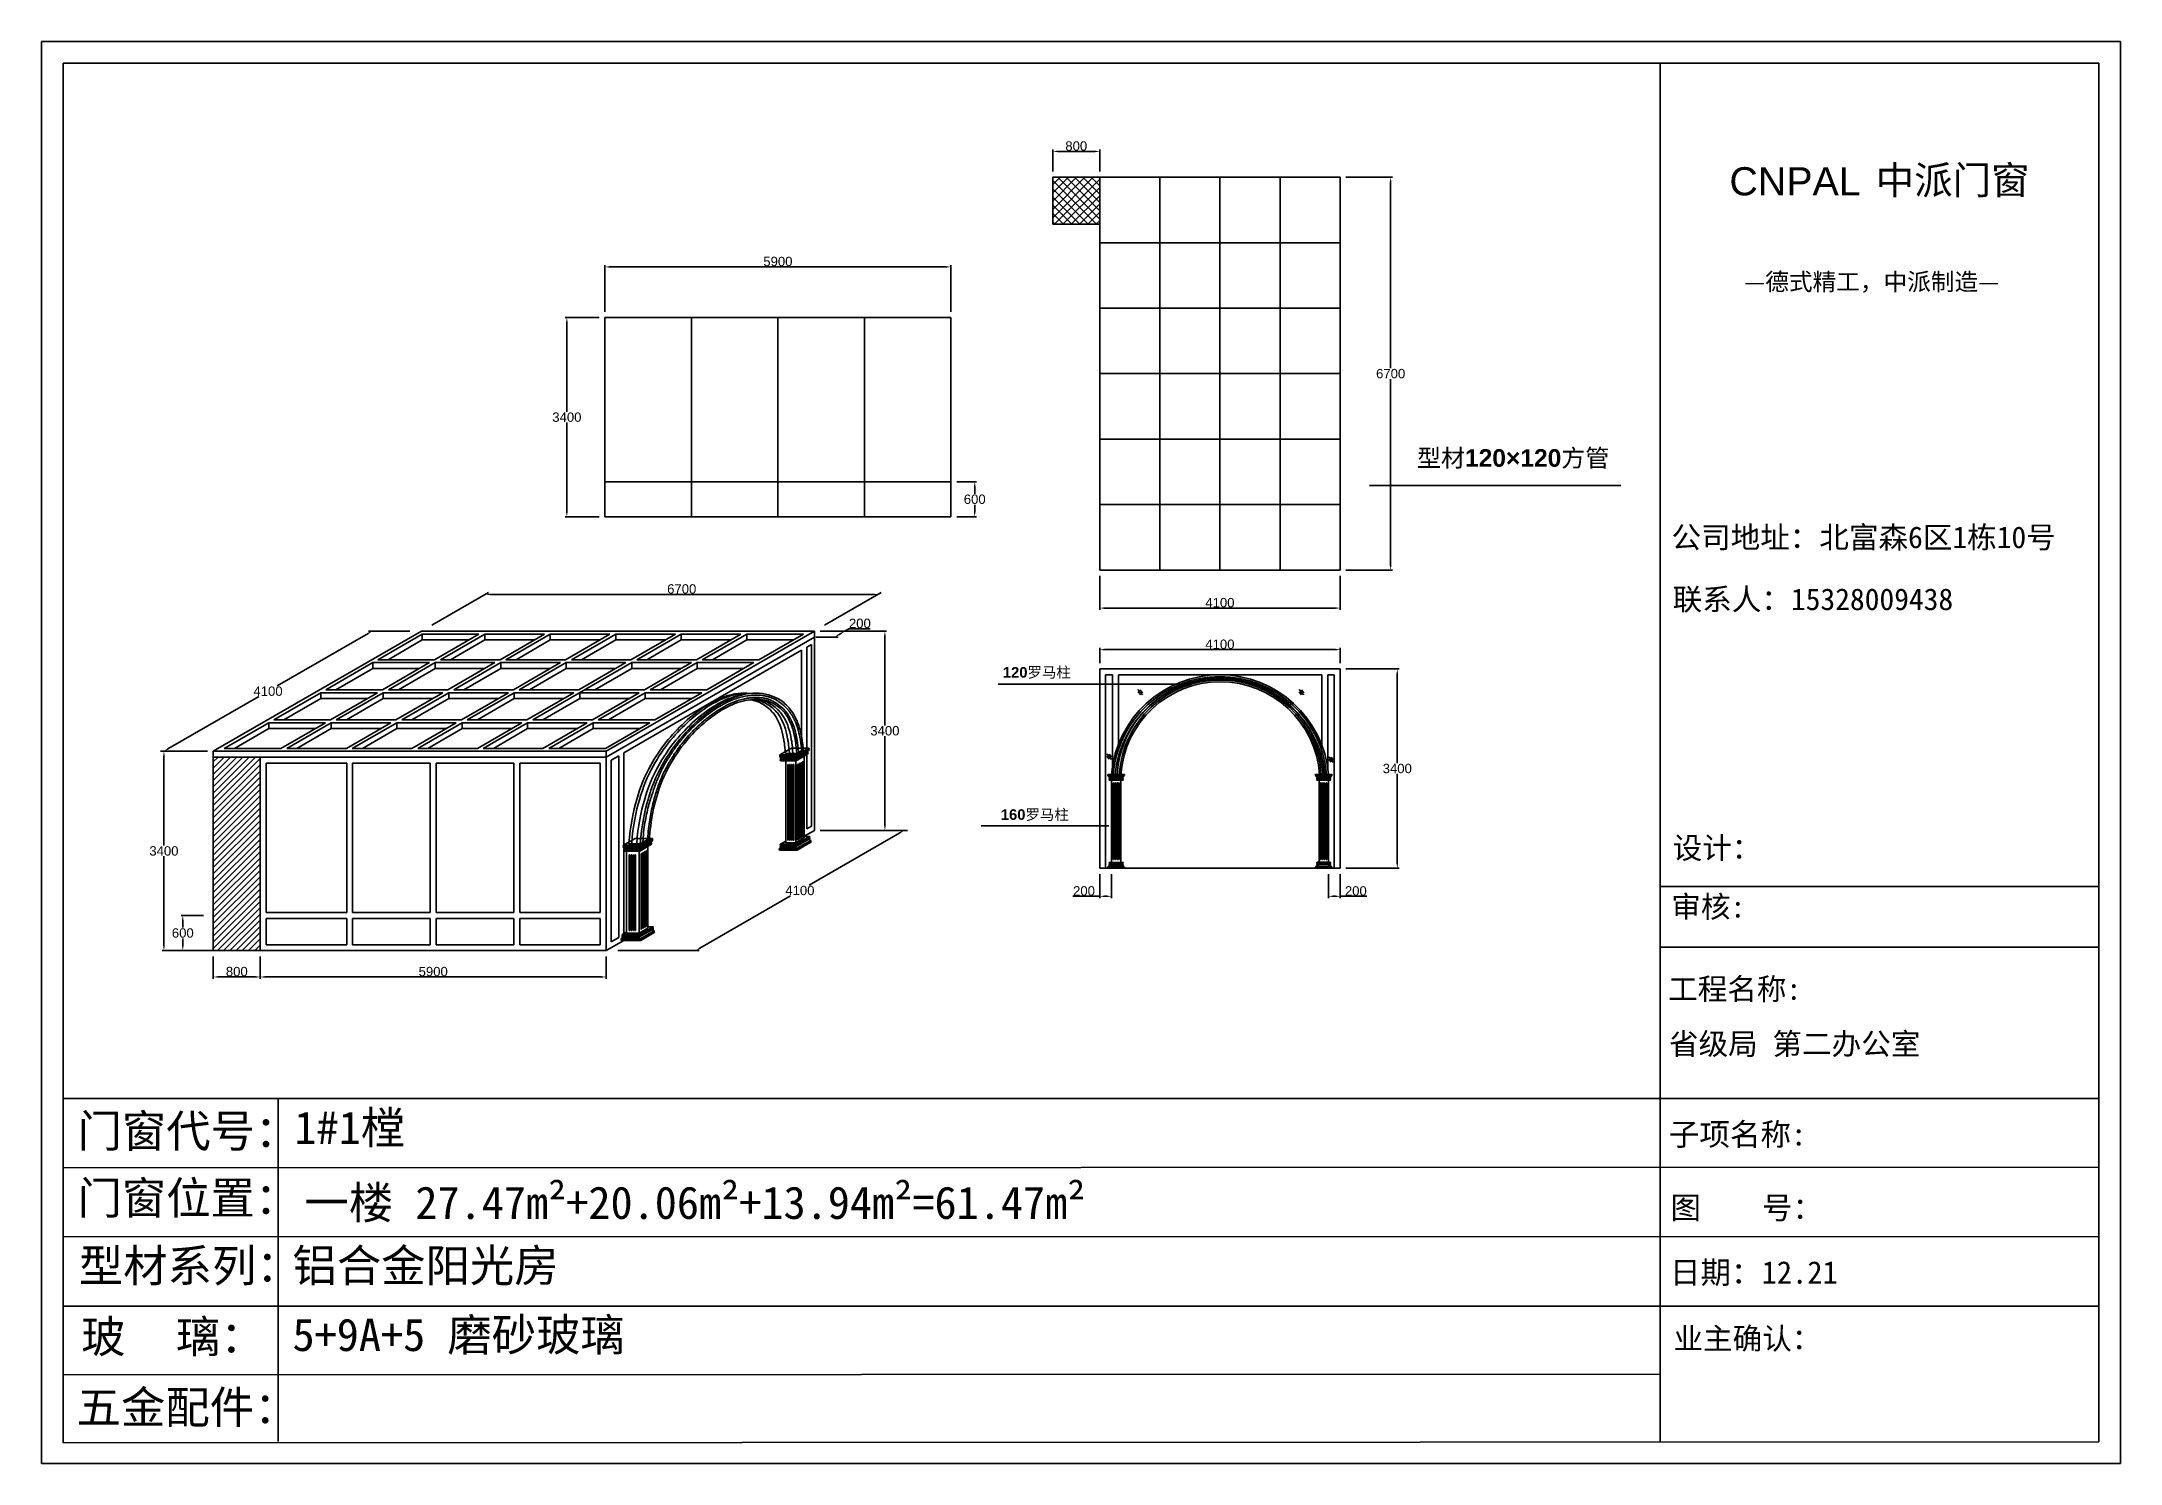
# Model space of a CAD drawing. Header units: inches. Extents: x -138455 to 599497, y -747149 to 13167.
# Drawn here: x 191448 to 226904, y -661969 to -637711 of the extents above; entities that cross this region are included whole.
import ezdxf

# ---------------------------------------------------------------- set-up
doc = ezdxf.new("R2010")
doc.units = ezdxf.units.IN
doc.header["$MEASUREMENT"] = 0
doc.header["$PDMODE"] = 35
doc.header["$PDSIZE"] = -3
doc.layers.add('0 @ 1', color=7, linetype='Continuous')
doc.styles.add('Annotative', font='arialbd.ttf')
doc.styles.add('MtXpl_', font='')
doc.styles.get("Standard").update_dxf_attribs({"font": 'arial.ttf'})
doc.styles.get('MtXpl_').set_extended_font_data('SimSun')
doc.dimstyles.get("Standard").update_dxf_attribs({"dimtxt": 80, "dimasz": 70, "dimexe": 40, "dimexo": 80, "dimgap": 0, "dimtad": 1, "dimtih": 1, "dimtoh": 1, "dimdec": 0, "dimzin": 0, "dimdsep": 46, "dimtxsty": 'Standard', "dimcen": 0.09, "dimadec": 0, "dimazin": 0, "dimtfac": 1, "dimtdec": 0, "dimtofl": 0, "dimtmove": 0, "dimatfit": 3, "dimfxl": 0, "dimtolj": 1, "dimtzin": 0, "dimarcsym": 0})

msp = doc.modelspace()

# ---------------------------------------------------------------- texts
msp.add_text('CNPAL', height=480.71).set_placement((220234.8, -640335.4))
at = {"style": 'MtXpl_'}
for s, height, p in [('中派门窗', 480.71, (222730.8, -640315.6)), ('—德式精工，中派制造—', 295.823, (220486.2, -641955.9)), ('公司地址：北富森6区1栋10号', 369.779, (219246.7, -646353.3)), ('联系人：15328009438', 369.779, (219266.8, -647410.4)), ('设计：', 369.78, (219267.4, -651652.3)), ('审核:', 369.78, (219243.8, -652655)), ('工程名称:', 369.78, (219189.8, -654058.5)), ('省级局 第二办公室', 369.78, (219204.7, -654995.1)), ('子项名称:', 382.11, (219201.5, -656544.2)), ('图    号：', 382.11, (219229, -657797.4)), ('日期：12.21', 382.11, (219219.9, -658900.3)), ('业主确认：', 369.78, (219281.6, -660022))]:
    msp.add_text(s, height=height, dxfattribs=at).set_placement(p)
at = {"layer": '0 @ 1', "style": 'Annotative'}
for s, p in [('门窗代号：', (192059.9, -656573.8)), ('门窗位置：', (192059.9, -657716.4)), ('型材系列：', (192083.2, -658870.8)), ('玻    璃：', (192122, -660081.1)), ('五金配件：', (192046.2, -661287.1))]:
    msp.add_text(s, height=554.67, dxfattribs=at).set_placement(p)
at = {"layer": '0 @ 1', "color": 0, "insert": (214906.6, -644665.2), "char_height": 300, "attachment_point": 1, "style": 'Annotative'}
msp.add_mtext_dynamic_manual_height_columns('{\\fSimSun|b1|i0|c134|p2;型材}120×120{\\fSimSun|b1|i0|c134|p2;方管}', width=3699.522, gutter_width=903.5, heights=[0], dxfattribs=at)
at = {"layer": '0 @ 1', "attachment_point": 1, "style": 'Annotative'}
for s, width, insert, char_height in [('120{\\fSimSun|b1|i0|c134|p2;罗马柱}', 1377.322, (207842, -648382), 180.693), ('160{\\fSimSun|b1|i0|c134|p2;罗马柱}', 1377.322, (207807.4, -650808.5), 180.693), ('{\\fSimSun|b1|i0|c134|p2;1#1樘}', 4396.385, (195759.5, -655962.4), 554.668), ('{\\fSimSun|b1|i0|c134|p2;一楼 27.47m²+20.06m²+13.94m²=61.47m²}', 16006.418, (195932.1, -657242.8), 554.668), ('{\\fSimSun|b1|i0|c134|p2;铝合金阳光房 }', 9006.576, (195727, -658314.1), 554.668), ('{\\fSimSun|b1|i0|c134|p2;5+9A+5 磨砂玻璃}', 9006.576, (195727.3, -659496.4), 554.668)]:
    msp.add_mtext_dynamic_manual_height_columns(s, width=width, gutter_width=903.5, heights=[0], dxfattribs=dict(at, insert=insert, char_height=char_height))

# ---------------------------------------------------------------- blocks, each defined once
blk = doc.blocks.new('*D2611')
at = {"color": 0, "lineweight": -2, "transparency": 16777216}
for p, q in [((213695, -640027), (214487, -640027)), ((214457, -640107), (214457, -643285)), ((214457, -646647), (214457, -643469)), ((213695, -646727), (214487, -646727))]:
    blk.add_line(p, q, dxfattribs=at)
at = {"color": 0, "transparency": 16777216}
for points in [[(214444, -640107), (214470, -640107), (214457, -640027)], [(214444, -646647), (214470, -646647), (214457, -646727)]]:
    blk.add_solid(points, dxfattribs=at)
at = {"layer": 'Defpoints', "color": 0, "transparency": 16777216}
for p in [(213595, -640027), (213595, -646727), (214457, -646727)]:
    blk.add_point(p, dxfattribs=at)
at = {"color": 0, "transparency": 16777216, "insert": (214457, -643377), "char_height": 160, "attachment_point": 5}
blk.add_mtext('\\A1;6700', dxfattribs=at)
blk = doc.blocks.new('*D2612')
at = {"color": 0, "lineweight": -2, "transparency": 16777216}
for p, q in [((208695, -639927), (208695, -639555)), ((208775, -639585), (209415, -639585)), ((209495, -639927), (209495, -639555))]:
    blk.add_line(p, q, dxfattribs=at)
at = {"color": 0, "transparency": 16777216}
for points in [[(208775, -639572), (208775, -639599), (208695, -639585)], [(209415, -639572), (209415, -639599), (209495, -639585)]]:
    blk.add_solid(points, dxfattribs=at)
at = {"layer": 'Defpoints', "color": 0, "transparency": 16777216}
for p in [(209495, -639585), (208695, -640027), (209495, -640027)]:
    blk.add_point(p, dxfattribs=at)
at = {"color": 0, "transparency": 16777216, "insert": (209095, -639494), "char_height": 160, "attachment_point": 5}
blk.add_mtext('\\A1;800', dxfattribs=at)
blk = doc.blocks.new('*D2613')
at = {"color": 0, "lineweight": -2, "transparency": 16777216}
for p, q in [((201056, -642320), (201056, -641526)), ((206876, -641556), (201136, -641556)), ((206956, -642320), (206956, -641526))]:
    blk.add_line(p, q, dxfattribs=at)
at = {"color": 0, "transparency": 16777216}
for points in [[(201136, -641543), (201136, -641569), (201056, -641556)], [(206876, -641543), (206876, -641569), (206956, -641556)]]:
    blk.add_solid(points, dxfattribs=at)
at = {"layer": 'Defpoints', "color": 0, "transparency": 16777216}
for p in [(201056, -641556), (201056, -642420), (206956, -642420)]:
    blk.add_point(p, dxfattribs=at)
at = {"color": 0, "transparency": 16777216, "insert": (204006, -641464), "char_height": 160, "attachment_point": 5}
blk.add_mtext('\\A1;5900', dxfattribs=at)
blk = doc.blocks.new('*D2614')
at = {"color": 0, "lineweight": -2, "transparency": 16777216}
for p, q in [((200956, -642420), (200377, -642420)), ((200407, -642500), (200407, -644028)), ((200407, -645740), (200407, -644212)), ((200956, -645820), (200377, -645820))]:
    blk.add_line(p, q, dxfattribs=at)
at = {"color": 0, "transparency": 16777216}
for points in [[(200393, -642500), (200420, -642500), (200407, -642420)], [(200393, -645740), (200420, -645740), (200407, -645820)]]:
    blk.add_solid(points, dxfattribs=at)
at = {"layer": 'Defpoints', "color": 0, "transparency": 16777216}
for p in [(201056, -642420), (200407, -645820), (201056, -645820)]:
    blk.add_point(p, dxfattribs=at)
at = {"color": 0, "transparency": 16777216, "insert": (200407, -644120), "char_height": 160, "attachment_point": 5}
blk.add_mtext('\\A1;3400', dxfattribs=at)
blk = doc.blocks.new('*D2615')
at = {"color": 0, "lineweight": -2, "transparency": 16777216}
for p, q in [((209495, -646827), (209495, -647406)), ((213595, -646827), (213595, -647406)), ((209575, -647376), (213515, -647376))]:
    blk.add_line(p, q, dxfattribs=at)
at = {"color": 0, "transparency": 16777216}
for points in [[(209575, -647363), (209575, -647390), (209495, -647376)], [(213515, -647363), (213515, -647390), (213595, -647376)]]:
    blk.add_solid(points, dxfattribs=at)
at = {"layer": 'Defpoints', "color": 0, "transparency": 16777216}
for p in [(209495, -646727), (213595, -646727), (213595, -647376)]:
    blk.add_point(p, dxfattribs=at)
at = {"color": 0, "transparency": 16777216, "insert": (211545, -647284), "char_height": 160, "attachment_point": 5}
blk.add_mtext('\\A1;4100', dxfattribs=at)
blk = doc.blocks.new('*D2616')
at = {"color": 0, "lineweight": -2, "transparency": 16777216}
for p, q in [((207056, -645220), (207393, -645220)), ((207363, -645300), (207363, -645428)), ((207363, -645740), (207363, -645612)), ((207056, -645820), (207393, -645820))]:
    blk.add_line(p, q, dxfattribs=at)
at = {"color": 0, "transparency": 16777216}
for points in [[(207349, -645300), (207376, -645300), (207363, -645220)], [(207349, -645740), (207376, -645740), (207363, -645820)]]:
    blk.add_solid(points, dxfattribs=at)
at = {"layer": 'Defpoints', "color": 0, "transparency": 16777216}
for p in [(206956, -645220), (206956, -645820), (207363, -645820)]:
    blk.add_point(p, dxfattribs=at)
at = {"color": 0, "transparency": 16777216, "insert": (207363, -645520), "char_height": 160, "attachment_point": 5}
blk.add_mtext('\\A1;600', dxfattribs=at)
blk = doc.blocks.new('*D2617')
at = {"color": 0, "lineweight": -2, "transparency": 16777216}
for p, q in [((209495, -651914), (209495, -652323)), ((209695, -651914), (209695, -652323)), ((209495, -652293), (209039, -652293)), ((209615, -652293), (209575, -652293))]:
    blk.add_line(p, q, dxfattribs=at)
at = {"color": 0, "transparency": 16777216}
for points in [[(209575, -652280), (209575, -652307), (209495, -652293)], [(209615, -652280), (209615, -652307), (209695, -652293)]]:
    blk.add_solid(points, dxfattribs=at)
at = {"layer": 'Defpoints', "color": 0, "transparency": 16777216}
for p in [(209495, -651814), (209695, -651814), (209495, -652293)]:
    blk.add_point(p, dxfattribs=at)
at = {"color": 0, "transparency": 16777216, "insert": (209227, -652202), "char_height": 160, "attachment_point": 5}
blk.add_mtext('\\A1;200', dxfattribs=at)
blk = doc.blocks.new('*D2618')
at = {"color": 0, "lineweight": -2, "transparency": 16777216}
for p, q in [((213395, -651914), (213395, -652323)), ((213595, -651914), (213595, -652323)), ((213475, -652293), (213515, -652293)), ((213595, -652293), (214051, -652293))]:
    blk.add_line(p, q, dxfattribs=at)
at = {"color": 0, "transparency": 16777216}
for points in [[(213475, -652280), (213475, -652307), (213395, -652293)], [(213515, -652280), (213515, -652307), (213595, -652293)]]:
    blk.add_solid(points, dxfattribs=at)
at = {"layer": 'Defpoints', "color": 0, "transparency": 16777216}
for p in [(213395, -651814), (213595, -651814), (213595, -652293)]:
    blk.add_point(p, dxfattribs=at)
at = {"color": 0, "transparency": 16777216, "insert": (213863, -652202), "char_height": 160, "attachment_point": 5}
blk.add_mtext('\\A1;200', dxfattribs=at)
blk = doc.blocks.new('123as')
at = {"color": 0}
for p, q in [((90189, 51387), (90252, 51462)), ((90194, 51330), (90312, 51470)), ((90251, 51335), (90314, 51410))]:
    blk.add_line(p, q, dxfattribs=at)
blk = doc.blocks.new('2223zxzxc')
for p, q in [((142551, -666435), (142337, -666435)), ((142337, -666455), (142605, -666455)), ((142337, -666465), (142337, -666455)), ((142337, -666465), (142605, -666465)), ((142358, -666495), (142583, -666495)), ((142359, -666535), (142391, -666535)), ((142360, -666510), (142582, -666510)), ((142360, -666520), (142360, -666510)), ((142360, -666520), (142582, -666520)), ((142582, -666535), (142391, -666535)), ((142551, -666535), (142391, -666535)), ((142551, -666435), (142605, -666435)), ((142581, -666520), (142581, -666510)), ((142605, -666465), (142605, -666455))]:
    blk.add_line(p, q)
for centre, radius, start, end in [((142337, -666445), 10, 90, 270), ((142358, -666527), 7.56, 83.7461, 276.2539), ((142359, -666502), 7.55, 83.7971, 276.3884), ((142582, -666502), 7.55, 263.6116, 96.2029), ((142583, -666527), 7.56, 263.7461, 96.2539), ((142605, -666445), 10, 270, 90)]:
    blk.add_arc(centre, radius, start, end)
for points in [[(142337, -666465), (142338, -666470), (142360, -666476), (142379, -666478), (142385, -666483), (142385, -666488), (142378, -666491), (142370, -666493), (142364, -666494), (142358, -666495)], [(142605, -666465), (142604, -666470), (142581, -666476), (142563, -666478), (142556, -666483), (142557, -666488), (142563, -666491), (142571, -666493), (142577, -666494), (142583, -666495)]]:
    blk.add_open_spline(points, degree=3, knots=[0, 0, 0, 0, 8.381096, 25.426608, 31.921625, 33.680801, 39.831702, 49.506776, 62.59691, 62.59691, 62.59691, 62.59691])
blk = doc.blocks.new('*D2626')
at = {"color": 0, "lineweight": -2, "transparency": 16777216}
for p, q in [((209495, -648314), (209495, -648055)), ((209575, -648085), (213515, -648085)), ((213595, -648314), (213595, -648055))]:
    blk.add_line(p, q, dxfattribs=at)
at = {"color": 0, "transparency": 16777216}
for points in [[(209575, -648072), (209575, -648099), (209495, -648085)], [(213515, -648072), (213515, -648099), (213595, -648085)]]:
    blk.add_solid(points, dxfattribs=at)
at = {"layer": 'Defpoints', "color": 0, "transparency": 16777216}
for p in [(213595, -648085), (209495, -648414), (213595, -648414)]:
    blk.add_point(p, dxfattribs=at)
at = {"color": 0, "transparency": 16777216, "insert": (211545, -647994), "char_height": 160, "attachment_point": 5}
blk.add_mtext('\\A1;4100', dxfattribs=at)
blk = doc.blocks.new('*D2627')
at = {"color": 0, "lineweight": -2, "transparency": 16777216}
for p, q in [((213695, -648414), (214600, -648414)), ((214570, -648494), (214570, -650022)), ((214570, -651734), (214570, -650206)), ((213695, -651814), (214600, -651814))]:
    blk.add_line(p, q, dxfattribs=at)
at = {"color": 0, "transparency": 16777216}
for points in [[(214557, -648494), (214583, -648494), (214570, -648414)], [(214557, -651734), (214583, -651734), (214570, -651814)]]:
    blk.add_solid(points, dxfattribs=at)
at = {"layer": 'Defpoints', "color": 0, "transparency": 16777216}
for p in [(213595, -648414), (213595, -651814), (214570, -651814)]:
    blk.add_point(p, dxfattribs=at)
at = {"color": 0, "transparency": 16777216, "insert": (214570, -650114), "char_height": 160, "attachment_point": 5}
blk.add_mtext('\\A1;3400', dxfattribs=at)
blk = doc.blocks.new('*D2628')
at = {"color": 0, "lineweight": -2, "transparency": 16777216}
for p, q in [((198101, -647670), (199068, -647112)), ((199096, -647142), (205636, -647142)), ((204801, -647670), (205768, -647112))]:
    blk.add_line(p, q, dxfattribs=at)
at = {"color": 0, "transparency": 16777216}
for points in [[(199096, -647128), (199096, -647155), (199016, -647142)], [(205636, -647128), (205636, -647155), (205716, -647142)]]:
    blk.add_solid(points, dxfattribs=at)
at = {"layer": 'Defpoints', "color": 0, "transparency": 16777216}
for p in [(205716, -647142), (197928, -647770), (204628, -647770)]:
    blk.add_point(p, dxfattribs=at)
at = {"color": 0, "transparency": 16777216, "insert": (202366, -647050), "char_height": 160, "attachment_point": 5}
blk.add_mtext('\\A1;6700', dxfattribs=at)
blk = doc.blocks.new('*D2629')
at = {"color": 0, "lineweight": -2, "transparency": 16777216}
for p, q in [((197728, -647770), (197025, -647770)), ((197016, -647810), (195468, -648703)), ((193603, -649780), (195151, -648886)), ((194177, -649820), (193474, -649820))]:
    blk.add_line(p, q, dxfattribs=at)
at = {"color": 0, "transparency": 16777216}
for points in [[(197009, -647798), (197022, -647821), (197085, -647770)], [(193597, -649768), (193610, -649791), (193534, -649820)]]:
    blk.add_solid(points, dxfattribs=at)
at = {"layer": 'Defpoints', "color": 0, "transparency": 16777216}
for p in [(197085, -647770), (197928, -647770), (194377, -649820)]:
    blk.add_point(p, dxfattribs=at)
at = {"color": 0, "transparency": 16777216, "insert": (195310, -648795), "char_height": 160, "attachment_point": 5}
blk.add_mtext('\\A1;4100', dxfattribs=at)
blk = doc.blocks.new('*D2630')
at = {"color": 0, "lineweight": -2, "transparency": 16777216}
for p, q in [((194277, -649820), (193504, -649820)), ((193534, -649900), (193534, -651428)), ((193534, -653140), (193534, -651611)), ((195077, -653220), (193504, -653220))]:
    blk.add_line(p, q, dxfattribs=at)
at = {"color": 0, "transparency": 16777216}
for points in [[(193521, -649900), (193548, -649900), (193534, -649820)], [(193521, -653140), (193548, -653140), (193534, -653220)]]:
    blk.add_solid(points, dxfattribs=at)
at = {"layer": 'Defpoints', "color": 0, "transparency": 16777216}
for p in [(193534, -649820), (194377, -649820), (195177, -653220)]:
    blk.add_point(p, dxfattribs=at)
at = {"color": 0, "transparency": 16777216, "insert": (193534, -651520), "char_height": 160, "attachment_point": 5}
blk.add_mtext('\\A1;3400', dxfattribs=at)
blk = doc.blocks.new('*D2631')
at = {"color": 0, "lineweight": -2, "transparency": 16777216}
for p, q in [((194377, -653320), (194377, -653699)), ((195177, -653320), (195177, -653699)), ((194457, -653669), (195097, -653669))]:
    blk.add_line(p, q, dxfattribs=at)
at = {"color": 0, "transparency": 16777216}
for points in [[(194457, -653656), (194457, -653683), (194377, -653669)], [(195097, -653656), (195097, -653683), (195177, -653669)]]:
    blk.add_solid(points, dxfattribs=at)
at = {"layer": 'Defpoints', "color": 0, "transparency": 16777216}
for p in [(194377, -653220), (195177, -653220), (195177, -653669)]:
    blk.add_point(p, dxfattribs=at)
at = {"color": 0, "transparency": 16777216, "insert": (194777, -653578), "char_height": 160, "attachment_point": 5}
blk.add_mtext('\\A1;800', dxfattribs=at)
blk = doc.blocks.new('*D2632')
at = {"color": 0, "lineweight": -2, "transparency": 16777216}
for p, q in [((195177, -653320), (195177, -653699)), ((201077, -653320), (201077, -653699)), ((195257, -653669), (200997, -653669))]:
    blk.add_line(p, q, dxfattribs=at)
at = {"color": 0, "transparency": 16777216}
for points in [[(195257, -653656), (195257, -653683), (195177, -653669)], [(200997, -653656), (200997, -653683), (201077, -653669)]]:
    blk.add_solid(points, dxfattribs=at)
at = {"layer": 'Defpoints', "color": 0, "transparency": 16777216}
for p in [(195177, -653220), (201077, -653220), (201077, -653669)]:
    blk.add_point(p, dxfattribs=at)
at = {"color": 0, "transparency": 16777216, "insert": (198127, -653578), "char_height": 160, "attachment_point": 5}
blk.add_mtext('\\A1;5900', dxfattribs=at)
blk = doc.blocks.new('*D2633')
at = {"color": 0, "lineweight": -2, "transparency": 16777216}
for p, q in [((194210, -652620), (193826, -652620)), ((193856, -652700), (193856, -652828)), ((193856, -653140), (193856, -653011)), ((195177, -653220), (193826, -653220))]:
    blk.add_line(p, q, dxfattribs=at)
at = {"color": 0, "transparency": 16777216}
for points in [[(193843, -652700), (193869, -652700), (193856, -652620)], [(193843, -653140), (193869, -653140), (193856, -653220)]]:
    blk.add_solid(points, dxfattribs=at)
at = {"layer": 'Defpoints', "color": 0, "transparency": 16777216}
for p in [(194310, -652620), (193856, -653220), (195277, -653220)]:
    blk.add_point(p, dxfattribs=at)
at = {"color": 0, "transparency": 16777216, "insert": (193856, -652920), "char_height": 160, "attachment_point": 5}
blk.add_mtext('\\A1;600', dxfattribs=at)
blk = doc.blocks.new('*D2678')
at = {"color": 0, "lineweight": -2, "transparency": 16777216}
for p, q in [((204826, -647770), (205207, -647770)), ((205147, -647770), (205216, -647729)), ((205216, -647729), (205582, -647729)), ((204653, -647870), (205034, -647870)), ((205043, -647830), (205078, -647810))]:
    blk.add_line(p, q, dxfattribs=at)
at = {"color": 0, "transparency": 16777216}
for points in [[(205071, -647798), (205085, -647821), (205147, -647770)], [(205037, -647819), (205050, -647842), (204974, -647870)]]:
    blk.add_solid(points, dxfattribs=at)
at = {"layer": 'Defpoints', "color": 0, "transparency": 16777216}
for p in [(204628, -647770), (205147, -647770), (204455, -647870)]:
    blk.add_point(p, dxfattribs=at)
at = {"color": 0, "transparency": 16777216, "insert": (205404, -647638), "char_height": 160, "attachment_point": 5}
blk.add_mtext('\\A1;200', dxfattribs=at)
blk = doc.blocks.new('2213zxc')
at = {"color": 0}
for p, q in [((133367, -666597), (133566, -666482)), ((133566, -666482), (133860, -666482)), ((133644, -666666), (133843, -666551)), ((133644, -666676), (133843, -666561)), ((133661, -666597), (133860, -666482)), ((133661, -666612), (133860, -666497)), ((133661, -666622), (133860, -666507)), ((133661, -666636), (133860, -666521)), ((133843, -666551), (133843, -666561)), ((133860, -666497), (133860, -666507)), ((133367, -666597), (133661, -666597)), ((133367, -666612), (133661, -666612)), ((133367, -666612), (133367, -666622)), ((133367, -666622), (133661, -666622)), ((133367, -666636), (133661, -666636)), ((133375, -666666), (133644, -666666)), ((133375, -666666), (133375, -666676)), ((133375, -666676), (133644, -666676)), ((133375, -666696), (133644, -666696)), ((133644, -666696), (133843, -666581)), ((133644, -666666), (133644, -666676)), ((133661, -666612), (133661, -666622))]:
    blk.add_line(p, q, dxfattribs=at)
for centre, radius, start, end in [((133830, -666571), 16.5, 322.7978, 37.2022), ((133854, -666490), 9.47, 307.6341, 52.3659), ((133855, -666514), 8.47, 304.2492, 55.7508), ((133373, -666605), 9.48, 127.7346, 232.2654), ((133372, -666629), 8.48, 124.354, 235.646), ((133385, -666686), 14.5, 136.3132, 223.6868), ((133631, -666686), 16.5, 322.7978, 37.2022), ((133655, -666605), 9.47, 307.6341, 52.3659), ((133656, -666629), 8.47, 304.2492, 55.7508)]:
    blk.add_arc(centre, radius, start, end, dxfattribs=at)
for points, knots in [([(133860, -666521), (133856, -666529), (133849, -666534), (133844, -666537), (133840, -666539), (133836, -666541), (133835, -666544), (133836, -666546), (133838, -666548), (133841, -666550), (133843, -666551), (133843, -666551)], [0, 0, 0, 0, 6.223049, 11.763696, 16.410654, 20.147795, 22.909711, 25.568163, 29.783676, 34.967271, 37.369862, 37.369862, 37.369862, 37.369862]), ([(133367, -666636), (133369, -666642), (133384, -666658), (133377, -666663), (133375, -666666)], [0, 0, 0, 0, 18.34355, 31.023712, 31.023712, 31.023712, 31.023712]), ([(133661, -666636), (133661, -666639), (133640, -666643), (133636, -666646), (133632, -666649), (133631, -666653), (133631, -666656), (133633, -666659), (133636, -666661), (133639, -666663), (133642, -666665), (133644, -666666)], [0, 0, 0, 0, 6.223049, 11.763696, 16.410654, 20.147795, 22.909711, 25.568163, 29.783676, 34.967271, 37.369862, 37.369862, 37.369862, 37.369862])]:
    blk.add_open_spline(points, degree=3, knots=knots, dxfattribs=at)
blk = doc.blocks.new('llllasd2')
at = {"color": 0}
for p, q in [((133642, -668121), (133873, -667988)), ((133873, -667988), (133780, -667988)), ((133358, -668190), (133662, -668190)), ((133358, -668190), (133358, -668200)), ((133358, -668200), (133662, -668200)), ((133358, -668220), (133662, -668220)), ((133375, -668121), (133468, -668067)), ((133375, -668121), (133642, -668121)), ((133375, -668136), (133642, -668136)), ((133375, -668136), (133375, -668146)), ((133375, -668146), (133642, -668146)), ((133375, -668160), (133642, -668160)), ((133468, -668096), (133635, -668096)), ((133635, -668096), (133780, -668013)), ((133642, -668136), (133873, -668003)), ((133642, -668146), (133873, -668013)), ((133642, -668160), (133873, -668027)), ((133642, -668136), (133642, -668146)), ((133662, -668190), (133893, -668057)), ((133662, -668200), (133893, -668067)), ((133662, -668220), (133893, -668087)), ((133662, -668190), (133662, -668200)), ((133873, -668003), (133873, -668013)), ((133893, -668057), (133893, -668067))]:
    blk.add_line(p, q, dxfattribs=at)
for centre, radius, start, end in [((133867, -667995), 9.47, 307.6341, 52.3659), ((133369, -668210), 14.5, 136.3132, 223.6868), ((133381, -668129), 9.48, 127.7346, 232.2654), ((133380, -668153), 8.48, 124.354, 235.646), ((133636, -668129), 9.47, 307.6341, 52.3659), ((133637, -668153), 8.47, 304.2492, 55.7508), ((133649, -668210), 16.5, 322.7978, 37.2022), ((133868, -668020), 8.47, 304.2492, 55.7508), ((133880, -668077), 16.5, 322.7978, 37.2022)]:
    blk.add_arc(centre, radius, start, end, dxfattribs=at)
for points, knots in [([(133375, -668160), (133377, -668166), (133384, -668182), (133361, -668187), (133358, -668190)], [0, 0, 0, 0, 18.34355, 31.023712, 31.023712, 31.023712, 31.023712]), ([(133642, -668160), (133642, -668163), (133640, -668167), (133636, -668170), (133633, -668173), (133632, -668177), (133631, -668180), (133633, -668183), (133637, -668185), (133640, -668186), (133645, -668187), (133662, -668190)], [0, 0, 0, 0, 6.223049, 11.763696, 16.410654, 20.147795, 22.909711, 25.568163, 29.783676, 34.967271, 37.369862, 37.369862, 37.369862, 37.369862]), ([(133873, -668027), (133873, -668030), (133871, -668033), (133867, -668036), (133864, -668040), (133863, -668043), (133863, -668047), (133864, -668049), (133868, -668051), (133871, -668052), (133876, -668054), (133893, -668057)], [0, 0, 0, 0, 6.223049, 11.763696, 16.410654, 20.147795, 22.909711, 25.568163, 29.783676, 34.967271, 37.369862, 37.369862, 37.369862, 37.369862])]:
    blk.add_open_spline(points, degree=3, knots=knots, dxfattribs=at)
blk = doc.blocks.new('*D2681')
at = {"color": 0, "lineweight": -2, "transparency": 16777216}
for p, q in [((206087, -651210), (204540, -652103)), ((204828, -651170), (206216, -651170)), ((202675, -653180), (204222, -652286)), ((201277, -653220), (202665, -653220))]:
    blk.add_line(p, q, dxfattribs=at)
at = {"color": 0, "transparency": 16777216}
for points in [[(206080, -651198), (206094, -651221), (206156, -651170)], [(202668, -653168), (202681, -653191), (202605, -653220)]]:
    blk.add_solid(points, dxfattribs=at)
at = {"layer": 'Defpoints', "color": 0, "transparency": 16777216}
for p in [(204628, -651170), (206156, -651170), (201077, -653220)]:
    blk.add_point(p, dxfattribs=at)
at = {"color": 0, "transparency": 16777216, "insert": (204381, -652195), "char_height": 160, "attachment_point": 5}
blk.add_mtext('\\A1;4100', dxfattribs=at)
blk = doc.blocks.new('*D2682')
at = {"color": 0, "lineweight": -2, "transparency": 16777216}
for p, q in [((204728, -647770), (205861, -647770)), ((205831, -647850), (205831, -649378)), ((205831, -651090), (205831, -649561)), ((204728, -651170), (205861, -651170))]:
    blk.add_line(p, q, dxfattribs=at)
at = {"color": 0, "transparency": 16777216}
for points in [[(205818, -647850), (205845, -647850), (205831, -647770)], [(205818, -651090), (205845, -651090), (205831, -651170)]]:
    blk.add_solid(points, dxfattribs=at)
at = {"layer": 'Defpoints', "color": 0, "transparency": 16777216}
for p in [(204628, -647770), (204628, -651170), (205831, -651170)]:
    blk.add_point(p, dxfattribs=at)
at = {"color": 0, "transparency": 16777216, "insert": (205831, -649470), "char_height": 160, "attachment_point": 5}
blk.add_mtext('\\A1;3400', dxfattribs=at)

# ---------------------------------------------------------------- dimensions: what is measured, and where the dimension line sits
for base, p1, p2, picture, middle in [((209495, -639585.3), (208695, -640026.9), (209495, -640026.9), '*D2612', (209095, -639493.6)), ((213595, -647376.2), (209495, -646726.9), (213595, -646726.9), '*D2615', (211545, -647284.5)), ((213595, -648085.3), (209495, -648413.9), (213595, -648413.9), '*D2626', (211545, -647993.6)), ((209495, -652293.5), (209695, -651813.9), (209495, -651813.9), '*D2617', (209227.2, -652201.8)), ((213595, -652293.5), (213395, -651813.9), (213595, -651813.9), '*D2618', (213862.9, -652201.8)), ((195176.9, -653669.5), (194376.9, -653219.7), (195176.9, -653219.7), '*D2631', (194776.9, -653577.8)), ((201076.9, -653669.5), (195176.9, -653219.7), (201076.9, -653219.7), '*D2632', (198126.9, -653577.8))]:
    dim = msp.add_linear_dim(base=base, p1=p1, p2=p2, dimstyle='Standard', override={"dimtxt": 160, "dimasz": 80, "dimexe": 30, "dimexo": 100, "dimgap": 10, "dimfxl": 100})
    dim.commit()
    dim.dimension.update_dxf_attribs({"geometry": picture, "text_midpoint": middle})
for base, p1, p2, angle, picture, middle in [((214457, -646726.9), (213595, -640026.9), (213595, -646726.9), 90, '*D2611', (214457, -643376.9)), ((201056, -641556.1), (206956, -642420.2), (201056, -642420.2), 180, '*D2613', (204006, -641464.4)), ((200406.7, -645820.2), (201056, -642420.2), (201056, -645820.2), 270, '*D2614', (200406.7, -644120.2)), ((207362.5, -645820.2), (206956, -645220.2), (206956, -645820.2), 90, '*D2616', (207362.5, -645520.2)), ((214570.1, -651813.9), (213595, -648413.9), (213595, -651813.9), 90, '*D2627', (214570.1, -650113.9)), ((193534.2, -649819.7), (195176.9, -653219.7), (194376.9, -649819.7), 90, '*D2630', (193534.2, -651519.7)), ((193855.9, -653219.7), (194309.9, -652619.7), (195276.9, -653219.7), 90, '*D2633', (193855.9, -652919.7))]:
    dim = msp.add_linear_dim(base=base, p1=p1, p2=p2, angle=angle, dimstyle='Standard', override={"dimtxt": 160, "dimasz": 80, "dimexe": 30, "dimexo": 100, "dimgap": 10, "dimfxl": 100})
    dim.commit()
    dim.dimension.update_dxf_attribs({"geometry": picture, "text_midpoint": middle})
for p1, p2, distance, picture, middle in [((197927.6, -647769.7), (204627.6, -647769.7), 628.2, '*D2628', (202365.7, -647049.8)), ((194376.9, -649819.7), (197927.6, -647769.7), 421.4, '*D2629', (195309.5, -648794.7)), ((201076.9, -653219.7), (204627.6, -651169.7), -764.3, '*D2681', (204380.8, -652194.7))]:
    dim = msp.add_aligned_dim(p1=p1, p2=p2, distance=distance, dimstyle='Standard', override={"dimtxt": 160, "dimasz": 80, "dimexe": 30, "dimexo": 100, "dimgap": 10, "dimfxl": 100})
    dim.commit()
    dim.dimension.update_dxf_attribs({"geometry": picture, "text_midpoint": middle})
for base, p1, p2, angle, picture, middle in [((205147.1, -647769.7), (204454.8, -647870.4), (204627.6, -647769.7), 30.2293, '*D2678', (205404, -647729.4)), ((205831.4, -651169.7), (204627.6, -647769.7), (204627.6, -651169.7), 270, '*D2682', (205831.4, -649469.7))]:
    dim = msp.add_linear_dim(base=base, p1=p1, p2=p2, angle=angle, dimstyle='Standard', override={"dimtxt": 160, "dimasz": 80, "dimexe": 30, "dimexo": 100, "dimgap": 10, "dimfxl": 100})
    dim.commit()
    dim.dimension.update_dxf_attribs({"geometry": picture, "text_midpoint": middle, "dimtype": 161})

# ---------------------------------------------------------------- hatches: boundary and pattern name
h = msp.add_hatch()
h.set_pattern_fill('ANSI37', color=256, scale=800)
h.set_pattern_definition([(45, (70844.23, 16220.76), (-70.710678, 70.710678), []), (135, (70844.23, 16220.76), (-70.710678, -70.710678), [])])
h.paths.add_polyline_path([(208695, -640826.9), (209495, -640826.9), (209495, -640026.9), (208695, -640026.9)])
h = msp.add_hatch()
h.set_pattern_fill('ANSI31', color=256, scale=600)
h.set_pattern_definition([(45, (45833.55, 12754.44), (-53.033009, 53.033009), [])])
h.paths.add_polyline_path([(195176.9, -649919.7), (194376.9, -649919.7), (194376.9, -653219.7), (195176.9, -653219.7)])

# ---------------------------------------------------------------- linework, layer by layer
for p, q in [((226903.7, -637711.3), (191447.6, -637711.3)), ((191447.6, -661968.7), (191447.6, -637711.3)), ((226903.7, -637711.3), (226903.7, -661968.7)), ((191817.4, -638079.8), (226535.2, -638079.8)), ((191817.4, -661619.8), (191817.4, -638079.8)), ((219054.3, -638079.8), (219054.3, -661600.4)), ((226535.2, -638079.8), (226535.2, -661599.2)), ((213595, -640026.9), (209495, -640026.9)), ((209495, -640026.9), (209495, -646726.9)), ((210520, -640026.9), (210520, -646726.9)), ((211545, -640026.9), (211545, -646726.9)), ((212570, -640026.9), (212570, -646726.9)), ((213595, -646726.9), (213595, -640026.9)), ((213595, -641143.6), (209495, -641143.6)), ((206956, -642420.2), (201056, -642420.2)), ((201056, -642420.2), (201056, -645820.2)), ((202531, -642420.2), (202531, -645820.2)), ((204006, -642420.2), (204006, -645820.2)), ((205481, -642420.2), (205481, -645820.2)), ((206956, -645820.2), (206956, -642420.2)), ((213595, -642260.2), (209495, -642260.2)), ((213595, -643376.9), (209495, -643376.9)), ((213595, -644493.6), (209495, -644493.6)), ((201056, -645220.2), (206956, -645220.2)), ((213595, -645610.2), (209495, -645610.2)), ((201056, -645820.2), (206956, -645820.2)), ((209495, -646726.9), (213595, -646726.9)), ((194376.9, -649819.7), (197927.6, -647769.7)), ((197927.6, -647769.7), (204627.6, -647769.7)), ((201076.9, -649819.7), (204627.6, -647769.7)), ((204627.6, -647769.7), (204627.6, -647869.7)), ((204627.6, -647769.7), (204627.6, -651169.7)), ((197183.2, -648257.2), (197940.6, -647819.9)), ((197356.4, -648257.2), (197940.6, -647919.9)), ((197940.6, -647819.9), (198907.3, -647819.9)), ((197940.6, -647819.9), (197940.6, -647919.9)), ((197940.6, -647919.9), (198734.1, -647919.9)), ((198149.9, -648257.2), (198907.3, -647819.9)), ((198249.9, -648257.2), (199007.3, -647819.9)), ((198423.1, -648257.2), (199007.3, -647919.9)), ((199007.3, -647819.9), (199007.3, -647919.9)), ((199007.3, -647819.9), (200024, -647819.9)), ((199007.3, -647919.9), (199850.8, -647919.9)), ((199266.6, -648257.2), (200024, -647819.9)), ((199366.6, -648257.2), (200124, -647819.9)), ((199539.8, -648257.2), (200124, -647919.9)), ((200124, -647819.9), (200124, -647919.9)), ((200124, -647819.9), (201140.6, -647819.9)), ((200124, -647919.9), (200967.4, -647919.9)), ((200383.2, -648257.2), (201140.6, -647819.9)), ((200483.2, -648257.2), (201240.6, -647819.9)), ((200656.4, -648257.2), (201240.6, -647919.9)), ((201076.9, -649919.7), (204627.6, -647869.7)), ((201240.6, -647819.9), (201240.6, -647919.9)), ((201240.6, -647819.9), (202257.3, -647819.9)), ((201240.6, -647919.9), (202084.1, -647919.9)), ((201380, -649844.7), (204411.3, -648094.6)), ((201499.9, -648257.2), (202257.3, -647819.9)), ((201599.9, -648257.2), (202357.3, -647819.9)), ((201773.1, -648257.2), (202357.3, -647919.9)), ((202357.3, -647819.9), (202357.3, -647919.9)), ((202357.3, -647819.9), (203374, -647819.9)), ((202357.3, -647919.9), (203200.8, -647919.9)), ((202616.6, -648257.2), (203374, -647819.9)), ((202716.6, -648257.2), (203474, -647819.9)), ((202889.8, -648257.2), (203474, -647919.9)), ((203474, -647819.9), (203474, -647919.9)), ((203474, -647819.9), (204440.6, -647819.9)), ((203474, -647919.9), (204267.4, -647919.9)), ((203683.2, -648257.2), (204440.6, -647819.9)), ((204411.3, -648094.6), (204411.3, -649569.8)), ((204497.8, -648044.6), (204576.6, -647999.1)), ((204497.8, -648044.6), (204497.8, -649765.7)), ((204540.6, -647819.9), (204541.1, -647819.9)), ((204541, -647819.7), (204541, -647819.9)), ((204576.6, -647999.1), (204576.6, -651099.1)), ((196295.5, -648769.7), (197096.6, -648307.2)), ((196468.8, -648769.7), (197096.6, -648407.2)), ((198063.3, -648307.2), (197096.6, -648307.2)), ((197096.6, -648307.2), (197096.6, -648407.2)), ((197890.1, -648407.2), (197096.6, -648407.2)), ((198149.9, -648257.2), (197183.2, -648257.2)), ((197262.2, -648769.7), (198063.3, -648307.2)), ((197362.2, -648769.7), (198163.3, -648307.2)), ((197535.4, -648769.7), (198163.3, -648407.2)), ((199180, -648307.2), (198163.3, -648307.2)), ((198163.3, -648307.2), (198163.3, -648407.2)), ((199006.8, -648407.2), (198163.3, -648407.2)), ((199266.6, -648257.2), (198249.9, -648257.2)), ((198378.9, -648769.7), (199180, -648307.2)), ((198478.9, -648769.7), (199280, -648307.2)), ((198652.1, -648769.7), (199280, -648407.2)), ((200296.6, -648307.2), (199280, -648307.2)), ((199280, -648407.2), (199280, -648307.2)), ((200123.4, -648407.2), (199280, -648407.2)), ((200383.2, -648257.2), (199366.6, -648257.2)), ((199495.5, -648769.7), (200296.6, -648307.2)), ((199595.5, -648769.7), (200396.6, -648307.2)), ((199768.8, -648769.7), (200396.6, -648407.2)), ((199824.5, -649282.2), (201513.3, -648307.2)), ((201413.3, -648307.2), (200396.6, -648307.2)), ((200396.6, -648307.2), (200396.6, -648407.2)), ((201240.1, -648407.2), (200396.6, -648407.2)), ((201499.9, -648257.2), (200483.2, -648257.2)), ((200612.2, -648769.7), (201413.3, -648307.2)), ((200885.4, -648769.7), (201513.3, -648407.2)), ((202530, -648307.2), (201513.3, -648307.2)), ((201513.3, -648307.2), (201513.3, -648407.2)), ((202356.8, -648407.2), (201513.3, -648407.2)), ((202616.6, -648257.2), (201599.9, -648257.2)), ((201728.9, -648769.7), (202530, -648307.2)), ((201828.9, -648769.7), (202630, -648307.2)), ((202002.1, -648769.7), (202630, -648407.2)), ((203596.6, -648307.2), (202630, -648307.2)), ((202630, -648307.2), (202630, -648407.2)), ((203423.4, -648407.2), (202630, -648407.2)), ((203683.2, -648257.2), (202716.6, -648257.2)), ((202795.5, -648769.7), (203596.6, -648307.2)), ((213595, -648413.9), (209495, -648413.9)), ((209495, -648413.9), (209495, -651813.9)), ((213595, -651813.9), (213595, -648413.9)), ((195407.9, -649282.2), (196208.9, -648819.7)), ((197175.6, -648819.7), (196208.9, -648819.7)), ((196208.9, -648819.7), (196208.9, -648919.7)), ((197262.2, -648769.7), (196295.5, -648769.7)), ((196374.5, -649282.2), (197175.6, -648819.7)), ((196474.5, -649282.2), (197275.6, -648819.7)), ((198292.3, -648819.7), (197275.6, -648819.7)), ((197275.6, -648819.7), (197275.6, -648919.7)), ((198378.9, -648769.7), (197362.2, -648769.7)), ((197491.2, -649282.2), (198292.3, -648819.7)), ((197591.2, -649282.2), (198392.3, -648819.7)), ((199408.9, -648819.7), (198392.3, -648819.7)), ((198392.3, -648919.7), (198392.3, -648819.7)), ((199495.5, -648769.7), (198478.9, -648769.7)), ((198607.9, -649282.2), (199408.9, -648819.7)), ((198707.9, -649282.2), (199508.9, -648819.7)), ((200525.6, -648819.7), (199508.9, -648819.7)), ((199508.9, -648819.7), (199508.9, -648919.7)), ((200612.2, -648769.7), (199595.5, -648769.7)), ((199724.5, -649282.2), (200525.6, -648819.7)), ((201642.3, -648819.7), (200625.6, -648819.7)), ((200625.6, -648819.7), (200625.6, -648919.7)), ((201728.9, -648769.7), (200712.2, -648769.7)), ((200841.2, -649282.2), (201642.3, -648819.7)), ((200941.2, -649282.2), (201742.3, -648819.7)), ((202708.9, -648819.7), (201742.3, -648819.7)), ((201742.3, -648819.7), (201742.3, -648919.7)), ((202795.5, -648769.7), (201828.9, -648769.7)), ((201907.9, -649282.2), (202708.9, -648819.7)), ((209595, -648513.9), (209595, -651813.9)), ((209712.7, -648513.9), (209595, -648513.9)), ((209712.7, -648513.9), (209712.7, -650076.4)), ((209812.7, -648513.9), (209812.7, -649704.6)), ((213285, -648513.9), (209812.7, -648513.9)), ((213285, -648513.9), (213285, -649722.6)), ((213495, -648513.9), (213385, -648513.9)), ((213385, -648513.9), (213385, -650122.5)), ((213495, -651813.9), (213495, -648513.9)), ((195581.1, -649282.2), (196208.9, -648919.7)), ((197002.4, -648919.7), (196208.9, -648919.7)), ((196647.7, -649282.2), (197275.6, -648919.7)), ((198119.1, -648919.7), (197275.6, -648919.7)), ((197764.4, -649282.2), (198392.3, -648919.7)), ((199235.7, -648919.7), (198392.3, -648919.7)), ((198881.1, -649282.2), (199508.9, -648919.7)), ((200352.4, -648919.7), (199508.9, -648919.7)), ((199997.7, -649282.2), (200625.6, -648919.7)), ((201469.1, -648919.7), (200625.6, -648919.7)), ((201114.4, -649282.2), (201742.3, -648919.7)), ((202535.7, -648919.7), (201742.3, -648919.7)), ((194563.5, -649769.7), (195321.3, -649332.2)), ((194736.7, -649769.7), (195321.3, -649432.2)), ((196287.9, -649332.2), (195321.3, -649332.2)), ((195321.3, -649332.2), (195321.3, -649432.2)), ((196114.7, -649432.2), (195321.3, -649432.2)), ((196374.5, -649282.2), (195407.9, -649282.2)), ((195530.2, -649769.7), (196287.9, -649332.2)), ((195630.2, -649769.7), (196387.9, -649332.2)), ((195803.4, -649769.7), (196387.9, -649432.2)), ((197404.6, -649332.2), (196387.9, -649332.2)), ((196387.9, -649332.2), (196387.9, -649432.2)), ((197231.4, -649432.2), (196387.9, -649432.2)), ((197491.2, -649282.2), (196474.5, -649282.2)), ((196646.8, -649769.7), (197404.6, -649332.2)), ((196746.8, -649769.7), (197504.6, -649332.2)), ((196920, -649769.7), (197504.6, -649432.2)), ((198521.3, -649332.2), (197504.6, -649332.2)), ((197504.6, -649432.2), (197504.6, -649332.2)), ((198348.1, -649432.2), (197504.6, -649432.2)), ((198607.9, -649282.2), (197591.2, -649282.2)), ((197763.5, -649769.7), (198521.3, -649332.2)), ((197863.5, -649769.7), (198621.3, -649332.2)), ((198036.7, -649769.7), (198621.3, -649432.2)), ((199637.9, -649332.2), (198621.3, -649332.2)), ((198621.3, -649332.2), (198621.3, -649432.2)), ((199464.7, -649432.2), (198621.3, -649432.2)), ((199724.5, -649282.2), (198707.9, -649282.2)), ((198880.2, -649769.7), (199637.9, -649332.2)), ((198980.2, -649769.7), (199737.9, -649332.2)), ((199153.4, -649769.7), (199737.9, -649432.2)), ((200754.6, -649332.2), (199737.9, -649332.2)), ((199737.9, -649332.2), (199737.9, -649432.2)), ((200581.4, -649432.2), (199737.9, -649432.2)), ((200841.2, -649282.2), (199824.5, -649282.2)), ((199996.8, -649769.7), (200754.6, -649332.2)), ((200096.8, -649769.7), (200854.6, -649332.2)), ((200270, -649769.7), (200854.6, -649432.2)), ((201821.3, -649332.2), (200854.6, -649332.2)), ((200854.6, -649332.2), (200854.6, -649432.2)), ((201648.1, -649432.2), (200854.6, -649432.2)), ((201907.9, -649282.2), (200941.2, -649282.2)), ((201063.5, -649769.7), (201821.3, -649332.2)), ((201076.9, -649819.7), (194376.9, -649819.7)), ((194376.9, -649819.7), (194376.9, -649919.7)), ((195530.2, -649769.7), (194563.5, -649769.7)), ((196646.8, -649769.7), (195630.2, -649769.7)), ((197763.5, -649769.7), (196746.8, -649769.7)), ((198880.2, -649769.7), (197863.5, -649769.7)), ((199996.8, -649769.7), (198980.2, -649769.7)), ((201063.5, -649769.7), (200096.8, -649769.7)), ((201076.9, -649819.7), (201076.9, -649919.7)), ((201163.5, -649969.7), (201293.4, -649894.7)), ((201293.4, -649894.7), (201293.4, -652994.7)), ((201380, -649844.7), (201380, -651417.4)), ((204497.8, -649876), (204497.8, -651144.6)), ((201076.9, -649919.7), (194376.9, -649919.7)), ((194376.9, -649919.7), (194376.9, -653219.7)), ((195176.9, -649919.7), (195176.9, -653219.7)), ((196651.9, -650019.7), (195276.9, -650019.7)), ((195276.9, -650019.7), (195276.9, -652569.7)), ((196651.9, -652569.7), (196651.9, -650019.7)), ((198076.9, -650019.7), (196751.9, -650019.7)), ((196751.9, -652569.7), (196751.9, -650019.7)), ((198076.9, -652569.7), (198076.9, -650019.7)), ((199501.9, -650019.7), (198176.9, -650019.7)), ((198176.9, -652569.7), (198176.9, -650019.7)), ((199501.9, -652569.7), (199501.9, -650019.7)), ((200976.9, -650019.7), (199601.9, -650019.7)), ((199601.9, -652569.7), (199601.9, -650019.7)), ((200976.9, -650019.7), (200976.9, -652569.7)), ((201076.9, -649919.7), (201076.9, -653219.7)), ((201163.5, -649969.7), (201163.5, -653069.7)), ((204172.8, -651332.8), (204172.8, -650042.5)), ((204182.8, -651332.8), (204182.8, -650042.5)), ((204205, -651332.8), (204205, -650042.5)), ((204215, -651332.8), (204215, -650042.5)), ((204236.8, -651332.8), (204236.8, -650042.5)), ((204246.8, -651332.8), (204246.8, -650042.5)), ((204268.8, -651332.8), (204268.8, -650042.5)), ((204278.8, -651332.8), (204278.8, -650042.5)), ((209695, -650213.9), (209641.2, -650213.9)), ((209908.9, -650233.9), (209641.2, -650233.9)), ((209641.2, -650243.9), (209641.2, -650233.9)), ((209908.9, -650243.9), (209641.2, -650243.9)), ((209695, -650213.9), (209855, -650213.9)), ((209695, -650213.9), (209908.9, -650213.9)), ((209908.9, -650243.9), (209908.9, -650233.9)), ((209887.5, -650273.9), (209662.7, -650273.9)), ((209885.7, -650288.9), (209663.4, -650288.9)), ((209885.7, -650298.9), (209663.5, -650298.9)), ((209663.5, -650313.9), (209855, -650313.9)), ((209664.4, -650298.9), (209664.4, -650288.9)), ((209695, -650313.9), (209695, -651713.8)), ((209695, -650313.9), (209855, -650313.9)), ((209722, -651666.3), (209722, -650358.5)), ((209732, -651666.3), (209732, -650358.5)), ((209754.3, -651666.3), (209754.3, -650358.5)), ((209764.3, -651666.3), (209764.3, -650358.5)), ((209786, -651666.3), (209786, -650358.5)), ((209796, -651666.3), (209796, -650358.5)), ((209818, -651666.3), (209818, -650358.5)), ((209828, -651666.3), (209828, -650358.5)), ((209855, -650313.9), (209855, -651713.8)), ((209886.6, -650313.9), (209855, -650313.9)), ((209885.7, -650298.9), (209885.7, -650288.9)), ((213235, -650313.9), (213235, -651713.8)), ((213262, -651666.3), (213262, -650358.5)), ((213272, -651666.3), (213272, -650358.5)), ((213294.3, -651666.3), (213294.3, -650358.5)), ((213304.3, -651666.3), (213304.3, -650358.5)), ((213326, -651666.3), (213326, -650358.5)), ((213336, -651666.3), (213336, -650358.5)), ((213358, -651666.3), (213358, -650358.5)), ((213368, -651666.3), (213368, -650358.5)), ((213395, -650313.9), (213395, -651713.8)), ((204497.8, -651244.6), (204497.8, -651244.9)), ((201380, -651520.7), (201380, -652929.4)), ((201472, -652873.9), (201472, -651583.6)), ((201482, -652873.9), (201482, -651583.6)), ((201504.2, -652873.9), (201504.2, -651583.6)), ((201514.2, -652873.9), (201514.2, -651583.6)), ((201536, -652873.9), (201536, -651583.6)), ((201546, -652873.9), (201546, -651583.6)), ((201568, -652873.9), (201568, -651583.6)), ((201578, -652873.9), (201578, -651583.6)), ((209495, -651813.9), (213595, -651813.9)), ((209908.9, -651783.9), (209641.2, -651783.9)), ((209641.2, -651783.9), (209641.2, -651793.9)), ((209908.9, -651793.9), (209641.2, -651793.9)), ((209695, -651813.9), (209641.2, -651813.9)), ((209887.5, -651753.8), (209662.7, -651753.9)), ((209885.7, -651738.9), (209663.4, -651738.9)), ((209663.5, -651713.8), (209855, -651713.8)), ((209885.7, -651728.9), (209663.5, -651728.9)), ((209664.4, -651728.8), (209664.4, -651738.9)), ((209695, -651713.8), (209855, -651713.8)), ((209695, -651813.9), (209908.9, -651813.9)), ((209695, -651813.9), (209855, -651813.9)), ((209886.6, -651713.8), (209855, -651713.8)), ((209885.7, -651728.8), (209885.7, -651738.9)), ((209908.9, -651783.9), (209908.9, -651793.9)), ((219054.3, -652125.6), (226535.2, -652125.6)), ((195276.9, -652569.7), (196651.9, -652569.7)), ((195276.9, -652669.7), (196651.9, -652669.7)), ((195276.9, -652669.7), (195276.9, -653119.7)), ((196651.9, -653119.7), (196651.9, -652669.7)), ((196751.9, -652569.7), (198076.9, -652569.7)), ((196751.9, -653119.7), (196751.9, -652669.7)), ((196751.9, -652669.7), (198076.9, -652669.7)), ((198076.9, -653119.7), (198076.9, -652669.7)), ((198176.9, -652569.7), (199501.9, -652569.7)), ((198176.9, -653119.7), (198176.9, -652669.7)), ((198176.9, -652669.7), (199501.9, -652669.7)), ((199501.9, -653119.7), (199501.9, -652669.7)), ((199601.9, -652569.7), (200976.9, -652569.7)), ((199601.9, -653119.7), (199601.9, -652669.7)), ((199601.9, -652669.7), (200976.9, -652669.7)), ((200976.9, -652669.7), (200976.9, -653119.7)), ((195176.9, -653219.7), (194376.9, -653219.7)), ((195176.9, -653219.7), (201076.9, -653219.7)), ((195276.9, -653119.7), (196651.9, -653119.7)), ((196751.9, -653119.7), (198076.9, -653119.7)), ((198176.9, -653119.7), (199501.9, -653119.7)), ((199601.9, -653119.7), (200976.9, -653119.7)), ((219054.3, -653161.6), (226535.2, -653161.6)), ((191813.6, -655742.9), (226535.2, -655742.9)), ((195483.2, -655742.9), (195484.8, -661593.4)), ((191814.4, -656923.2), (226535.2, -656915.3)), ((191815.1, -658104), (226535.2, -658095.9)), ((191815.9, -659285.4), (226535.2, -659285.4)), ((191816.6, -660457.2), (219054.3, -660446.7)), ((191817.4, -661619.8), (226535.2, -661599.2)), ((226903.7, -661968.7), (191447.6, -661968.7))]:
    msp.add_line(p, q)
at = {"color": 0}
for p, q in [((204135.2, -649855.6), (204328.7, -649855.6)), ((204241, -649765.7), (204534.4, -649765.7)), ((204328.7, -649855.6), (204441.1, -649790.7)), ((204454.4, -651296.1), (204454.4, -649901.1)), ((204142.6, -651379.6), (204142.6, -649979.6)), ((204172.8, -650042.5), (204182.8, -650042.5)), ((204205, -650042.5), (204215, -650042.5)), ((204236.8, -650042.5), (204246.8, -650042.5)), ((204268.8, -650042.5), (204278.8, -650042.5)), ((204309.7, -651379.6), (204309.7, -649979.6)), ((204342.4, -650044.1), (204351.1, -650039.1)), ((204342.4, -651336.8), (204342.4, -650044.1)), ((204351.1, -651331.8), (204351.1, -650039.1)), ((204371.4, -650027.4), (204380, -650022.4)), ((204371.4, -651320.1), (204371.4, -650027.4)), ((204380, -651315.1), (204380, -650022.4)), ((204400.3, -650010.7), (204408.9, -650005.7)), ((204400.3, -651303.4), (204400.3, -650010.7)), ((204408.9, -651298.4), (204408.9, -650005.7)), ((204429.2, -649994), (204437.9, -649989)), ((204429.2, -651286.7), (204429.2, -649994)), ((204437.9, -651281.7), (204437.9, -649989)), ((209722, -650358.5), (209732, -650358.5)), ((209754.3, -650358.5), (209764.3, -650358.5)), ((209786, -650358.5), (209796, -650358.5)), ((209818, -650358.5), (209828, -650358.5)), ((213262, -650358.5), (213272, -650358.5)), ((213294.3, -650358.5), (213304.3, -650358.5)), ((213326, -650358.5), (213336, -650358.5)), ((213358, -650358.5), (213368, -650358.5)), ((201659.4, -651396.7), (201815.1, -651306.8)), ((201666.1, -651421.7), (201865.1, -651306.8)), ((204371.4, -651320.1), (204380, -651315.1)), ((204400.3, -651303.4), (204408.9, -651298.4)), ((204429.2, -651286.7), (204437.9, -651281.7)), ((204454.4, -651269.7), (204627.6, -651169.7)), ((204497.8, -651144.6), (204576.6, -651099.1)), ((201372.6, -651421.7), (201468, -651366.6)), ((201372.6, -651421.7), (201666.1, -651421.7)), ((201423.3, -652920.7), (201423.3, -651520.7)), ((201465.9, -651396.7), (201659.4, -651396.7)), ((201472, -651583.6), (201482, -651583.6)), ((201504.2, -651583.6), (201514.2, -651583.6)), ((201536, -651583.6), (201546, -651583.6)), ((201568, -651583.6), (201578, -651583.6)), ((201640.4, -652920.7), (201640.4, -651520.7)), ((201673.1, -651565.4), (201681.8, -651560.4)), ((201673.1, -652858.1), (201673.1, -651565.4)), ((201681.8, -652853.1), (201681.8, -651560.4)), ((201702.1, -651548.7), (201710.7, -651543.7)), ((201702.1, -652841.4), (201702.1, -651548.7)), ((201710.7, -652836.4), (201710.7, -651543.7)), ((201731, -651532), (201739.6, -651527)), ((201731, -652824.7), (201731, -651532)), ((201739.6, -652819.7), (201739.6, -651527)), ((201759.9, -651515.3), (201768.6, -651510.3)), ((201759.9, -652808), (201759.9, -651515.3)), ((201768.6, -652803), (201768.6, -651510.3)), ((201785.1, -652837.2), (201785.1, -651442.2)), ((204172.8, -651332.8), (204182.8, -651332.8)), ((204205, -651332.8), (204215, -651332.8)), ((204236.8, -651332.8), (204246.8, -651332.8)), ((204268.8, -651332.8), (204278.8, -651332.8)), ((204342.4, -651336.8), (204351.1, -651331.8)), ((209722, -651666.3), (209732, -651666.3)), ((209754.3, -651666.3), (209764.3, -651666.3)), ((209786, -651666.3), (209796, -651666.3)), ((209818, -651666.3), (209828, -651666.3)), ((213262, -651666.3), (213272, -651666.3)), ((213294.3, -651666.3), (213304.3, -651666.3)), ((213326, -651666.3), (213336, -651666.3)), ((213358, -651666.3), (213368, -651666.3)), ((201076.9, -653219.7), (201380, -653044.7)), ((201163.5, -653069.7), (201293.4, -652994.7)), ((201335.3, -653014.7), (201667, -653014.7)), ((201335.3, -653014.7), (201335.3, -653024.7)), ((201335.3, -653024.7), (201667, -653024.7)), ((201335.3, -653044.7), (201667, -653044.7)), ((201351.8, -652945.7), (201410.7, -652911.7)), ((201351.8, -652945.7), (201647.1, -652945.7)), ((201351.8, -652960.7), (201647.1, -652960.7)), ((201351.8, -652960.7), (201351.8, -652970.7)), ((201351.8, -652970.7), (201647.1, -652970.7)), ((201351.8, -652984.7), (201647.1, -652984.7)), ((201423.3, -652920.7), (201640.4, -652920.7)), ((201472, -652873.9), (201482, -652873.9)), ((201504.2, -652873.9), (201514.2, -652873.9)), ((201536, -652873.9), (201546, -652873.9)), ((201568, -652873.9), (201578, -652873.9)), ((201640.4, -652920.7), (201785.1, -652837.2)), ((201647.1, -652945.7), (201878.4, -652812.2)), ((201647.1, -652960.7), (201878.4, -652827.2)), ((201647.1, -652970.7), (201878.4, -652837.2)), ((201647.1, -652984.7), (201878.4, -652851.2)), ((201647.1, -652960.7), (201647.1, -652970.7)), ((201667, -653014.7), (201898.2, -652881.2)), ((201667, -653024.7), (201898.2, -652891.2)), ((201667, -653044.7), (201898.2, -652911.2)), ((201667, -653014.7), (201667, -653024.7)), ((201673.1, -652858.1), (201681.8, -652853.1)), ((201702.1, -652841.4), (201710.7, -652836.4)), ((201731, -652824.7), (201739.6, -652819.7)), ((201759.9, -652808), (201768.6, -652803)), ((201878.4, -652812.2), (201785.1, -652812.2)), ((201878.4, -652827.2), (201878.4, -652837.2)), ((201898.2, -652881.2), (201898.2, -652891.2))]:
    msp.add_line(p, q, dxfattribs=at)
msp.add_lwpolyline([(208695, -640826.9), (209495, -640826.9), (209495, -640026.9), (208695, -640026.9)], close=True)
for centre, radius, start, end in [((211545.5, -650370), 1856.2, 4.82472, 175.17528), ((211545.5, -650370), 1826.2, 4.90417, 175.09583), ((211546.7, -650381), 1795.5, 5.34215, 174.65785), ((211547.5, -650326), 1760, 3.65318, 176.34682), ((211550.5, -650331.3), 1727.2, 3.89857, 176.10143), ((211550.5, -650331.3), 1697.2, 3.96759, 176.03241), ((209641.2, -650223.9), 10, 90, 270), ((209908.9, -650223.9), 10, 270, 90), ((209662.7, -650306.4), 7.56, 83.74606, 276.25394), ((209663.5, -650281.4), 7.55, 83.7971, 276.38837), ((209886.6, -650281.4), 7.55, 263.61163, 96.2029), ((209887.4, -650306.4), 7.56, 263.74606, 96.25394), ((209641.2, -651803.9), 10, 90, 270), ((209662.7, -651721.3), 7.56, 83.74606, 276.25394), ((209663.5, -651746.4), 7.55, 83.61163, 276.2029), ((209886.6, -651746.4), 7.55, 263.7971, 96.38837), ((209887.4, -651721.3), 7.56, 263.74606, 96.25394), ((209908.9, -651803.9), 10, 270, 90)]:
    msp.add_arc(centre, radius, start, end)
for centre, radius, start, end in [((201345.7, -653034.7), 14.5, 136.31317, 223.68683), ((201357.6, -652953.2), 9.48, 127.73462, 232.26538), ((201356.6, -652977.7), 8.48, 124.35398, 235.64602), ((201641.3, -652953.2), 9.47, 307.63408, 52.36592), ((201642.4, -652977.7), 8.47, 304.24921, 55.75079), ((201653.8, -653034.7), 16.5, 322.79778, 37.20222), ((201872.6, -652819.7), 9.47, 307.63408, 52.36592), ((201873.6, -652844.2), 8.47, 304.24921, 55.75079), ((201885.1, -652901.2), 16.5, 322.79778, 37.20222)]:
    msp.add_arc(centre, radius, start, end, dxfattribs=at)
for points, knots in [([(201465.9, -651396.7), (201486.4, -651086.5), (201599.4, -650571.5), (201782.3, -650126.7), (202142, -649565.2), (202724.2, -649017.9), (203242.6, -648824.1), (203462.8, -648825.2), (203526.4, -648832.3)], [0, 0, 0, 0, 695.3788356, 1464.7038334, 2016.6722989, 2807.3271459, 3259.5985013, 3456.8102057, 3456.8102057, 3456.8102057, 3456.8102057]), ([(201512.6, -651396.7), (201533.3, -651088.6), (201646, -650575.2), (201828.7, -650131.1), (202188.3, -649569.7), (202770.6, -649022.4), (203269.1, -648836), (203471.5, -648830.1), (203518.5, -648832.4)], [3.3388066, 3.3388066, 3.3388066, 3.3388066, 695.3788356, 1464.7038334, 2016.6722989, 2807.3271459, 3259.5985013, 3401.4246107, 3401.4246107, 3401.4246107, 3401.4246107]), ([(201597.6, -651396.7), (201618.6, -651091.6), (201731, -650580.6), (201913.2, -650137.6), (202272.9, -649576.2), (202848.8, -649034.8), (203288.5, -648866.9), (203438.5, -648846.2)], [8.2132803, 8.2132803, 8.2132803, 8.2132803, 695.3788356, 1464.7038334, 2016.6722989, 2807.3271459, 3240.0345724, 3240.0345724, 3240.0345724, 3240.0345724]), ([(201659.4, -651396.9), (201679.9, -651086.6), (201792.8, -650571.7), (201975.7, -650126.9), (202335.4, -649565.4), (202917.7, -649018.1), (203524.2, -648791.4), (203908.3, -648852.9), (204136.1, -648998.9), (204296.5, -649195.3), (204391.6, -649458), (204411.3, -649553.1), (204435.3, -649745.5), (204441.1, -649790.8)], [0, 0, 0, 0, 695.3788356, 1464.7038334, 2016.6722989, 2807.3271459, 3259.5985013, 3701.7279062, 3967.4393735, 4261.0767884, 4493.6721233, 4775.299094, 4837.6101082, 4837.6101082, 4837.6101082, 4837.6101082]), ([(201700, -651373.2), (201709.1, -651263.9), (201714.3, -651204.1), (201734.2, -651047), (201755.3, -650948.3), (201792.5, -650765.2), (201816.8, -650680.8), (201842.5, -650610), (201852.3, -650577.5), (201863.1, -650548.3), (201867.4, -650534), (201876.3, -650505.7), (201880.7, -650491.8), (201889.8, -650464.2), (201894.3, -650450.6), (201908.3, -650410.2), (201917.8, -650383.8), (201937.6, -650332), (201947.8, -650306.6), (201976.9, -650237.4), (201996.6, -650194.4), (202039.1, -650109), (202061.7, -650066.7), (202096.9, -650005.2), (202108, -649986.3), (202127.5, -649954), (202135.7, -649940.6), (202152.5, -649913.5), (202161.1, -649899.9), (202178.8, -649872.5), (202187.8, -649858.7), (202206.4, -649830.9), (202215.8, -649816.9), (202244.9, -649774.8), (202265.2, -649746.4), (202304.1, -649694.3), (202322.4, -649670.5), (202379.4, -649599), (202420.2, -649551.3), (202475.7, -649491.1), (202487.9, -649478.3), (202512.5, -649452.8), (202525, -649440.1), (202563.1, -649402.2), (202589.2, -649377.3), (202642.5, -649328.3), (202669.8, -649304.2), (202741.2, -649243.8), (202786, -649208.2), (202865.5, -649149.3), (202900, -649125), (202969.2, -649079.2), (203004, -649057.6), (203056.2, -649027.5), (203073.8, -649017.7), (203108.9, -648999.1), (203126.4, -648990.2), (203151.9, -648977.9), (203159.9, -648974.1), (203176, -648966.7), (203184, -648963.1), (203197.9, -648957.1), (203203.8, -648954.6), (203215.5, -648949.7), (203221.3, -648947.3), (203238.8, -648940.3), (203250.3, -648935.9), (203294.8, -648919.7), (203327.1, -648909.5), (203420.8, -648883.9), (203479.2, -648873.4), (203538.2, -648866.3), (203544.2, -648865.7), (203556.1, -648864.4), (203562, -648863.9), (203573.6, -648862.9), (203579.4, -648862.4), (203596.6, -648861.2), (203607.9, -648860.5), (203645.9, -648859.2), (203672, -648859.6), (203712.3, -648862.4), (203726.8, -648863.9), (203750.4, -648867.2), (203759.7, -648868.7), (203778.7, -648872.2), (203788.4, -648874.3), (203803.8, -648877.8), (203809.4, -648879.2), (203818.4, -648881.5), (203821.8, -648882.4), (203828.6, -648884.3), (203832, -648885.3), (203839.1, -648887.3), (203842.8, -648888.4), (203849.7, -648890.6), (203852.8, -648891.6), (203859.2, -648893.6), (203862.4, -648894.7), (203872, -648898), (203878.4, -648900.3), (203899.3, -648908.1), (203914, -648914.2), (203943.7, -648928), (203958.7, -648935.7), (203980.3, -648947.8), (203986.6, -648951.5), (203999.3, -648959.2), (204005.7, -648963.2), (204018.5, -648971.5), (204024.9, -648975.9), (204044, -648989.2), (204056.8, -648998.6), (204081.9, -649018.4), (204094.4, -649028.8), (204117.3, -649049), (204127.7, -649058.7), (204148, -649078.6), (204157.9, -649088.9), (204171.6, -649103.9), (204175.6, -649108.5), (204182.8, -649116.8), (204185.9, -649120.6), (204191.5, -649127.3), (204193.9, -649130.3), (204198.6, -649136.3), (204200.9, -649139.3), (204205.5, -649145.3), (204207.7, -649148.4), (204214.3, -649157.4), (204218.5, -649163.4), (204231.7, -649182.9), (204240.1, -649196.4), (204255.8, -649223.1), (204263, -649236.2), (204271.7, -649252.6), (204273.4, -649255.9), (204278.6, -649265.9), (204281.9, -649272.5), (204286.1, -649280.8), (204287, -649282.6), (204288.8, -649286.1), (204289.7, -649287.9), (204291.5, -649291.6), (204292.4, -649293.4), (204295.2, -649299), (204297.1, -649302.9), (204302.8, -649314.8), (204306.6, -649323.2), (204314.5, -649341.1), (204318.5, -649350.7), (204326.4, -649371.2), (204330.4, -649382.1), (204338.3, -649405.6), (204342.3, -649418.2), (204351.3, -649449), (204356.4, -649467.8), (204366.7, -649509.5), (204371.8, -649532.3), (204377.9, -649561.4), (204378.7, -649565.3), (204381.2, -649577.2), (204382.8, -649585.3), (204384.7, -649595.4), (204385.1, -649597.1), (204385.8, -649600.6), (204386.1, -649602.4), (204386.9, -649606.7), (204387.4, -649609.3), (204388.4, -649614.6), (204388.9, -649617.4), (204390, -649623.1), (204390.5, -649626), (204392.1, -649635.2), (204393.2, -649641.8), (204395.4, -649656.2), (204396.6, -649664), (204399, -649681.2), (204400.2, -649690.5), (204402.8, -649711.3), (204404.2, -649722.6), (204406.7, -649744.3), (204407.7, -649754.1), (204413.3, -649806.7)], [7.1161133, 7.1161133, 7.1161133, 7.1161133, 126.0578072, 126.0578072, 378.1734215, 378.1734215, 630.2890359, 630.2890359, 673.4259309, 673.4259309, 721.4511395, 721.4511395, 769.4763481, 769.4763481, 817.5015566, 817.5015566, 913.5519738, 913.5519738, 1009.6023909, 1009.6023909, 1177.8981931, 1177.8981931, 1346.1939953, 1346.1939953, 1420.139015, 1420.139015, 1472.0976103, 1472.0976103, 1524.0562057, 1524.0562057, 1576.014801, 1576.014801, 1627.9733963, 1627.9733963, 1731.8905869, 1731.8905869, 1818.3111191, 1818.3111191, 1991.1521835, 1991.1521835, 2038.1704074, 2038.1704074, 2085.1886313, 2085.1886313, 2179.2250791, 2179.2250791, 2273.2615269, 2273.2615269, 2421.4269394, 2421.4269394, 2533.2003324, 2533.2003324, 2644.9737253, 2644.9737253, 2701.8209281, 2701.8209281, 2758.6681308, 2758.6681308, 2784.9260859, 2784.9260859, 2811.1840409, 2811.1840409, 2830.5874403, 2830.5874403, 2849.9908398, 2849.9908398, 2888.7976386, 2888.7976386, 3000.9117311, 3000.9117311, 3224.7380487, 3224.7380487, 3250.5712814, 3250.5712814, 3276.404514, 3276.404514, 3302.2377467, 3302.2377467, 3353.9042121, 3353.9042121, 3478.1565588, 3478.1565588, 3548.8918495, 3548.8918495, 3594.3997809, 3594.3997809, 3642.9069873, 3642.9069873, 3670.8539426, 3670.8539426, 3687.7673369, 3687.7673369, 3704.6807313, 3704.6807313, 3723.0468298, 3723.0468298, 3738.4814354, 3738.4814354, 3753.9160409, 3753.9160409, 3784.7852519, 3784.7852519, 3853.0158189, 3853.0158189, 3921.246386, 3921.246386, 3949.4254306, 3949.4254306, 3977.6044752, 3977.6044752, 4005.7835198, 4005.7835198, 4062.141609, 4062.141609, 4118.4996982, 4118.4996982, 4167.5306118, 4167.5306118, 4216.5615253, 4216.5615253, 4237.6684141, 4237.6684141, 4254.6966489, 4254.6966489, 4268.0787479, 4268.0787479, 4281.460847, 4281.460847, 4294.842946, 4294.842946, 4321.6071442, 4321.6071442, 4382.0315951, 4382.0315951, 4442.456046, 4442.456046, 4458.0318647, 4458.0318647, 4489.1835022, 4489.1835022, 4497.5779235, 4497.5779235, 4505.9723448, 4505.9723448, 4514.3667661, 4514.3667661, 4531.1556088, 4531.1556088, 4564.733294, 4564.733294, 4598.3109793, 4598.3109793, 4631.8886645, 4631.8886645, 4665.4663497, 4665.4663497, 4708.2160551, 4708.2160551, 4750.9657604, 4750.9657604, 4757.45269, 4757.45269, 4770.4265493, 4770.4265493, 4773.1025669, 4773.1025669, 4775.7785845, 4775.7785845, 4779.5886618, 4779.5886618, 4783.3987391, 4783.3987391, 4787.2088164, 4787.2088164, 4794.8289711, 4794.8289711, 4802.4491257, 4802.4491257, 4810.0692803, 4810.0692803, 4817.689435, 4817.689435, 4823.218695, 4823.218695, 4823.218695, 4823.218695]), ([(201780, -651327.1), (201789, -651247.4), (201793.9, -651192.3), (201811.6, -651033), (201827.2, -650935.1), (201863.7, -650753.7), (201884.6, -650670.2), (201911.3, -650577.2), (201915.8, -650561.9), (201926.2, -650527.7), (201932.1, -650508.9), (201944, -650471.9), (201950.1, -650453.7), (201968.7, -650400), (201981.5, -650365.3), (202018.6, -650271.6), (202044.2, -650214.2), (202100.9, -650100.3), (202132, -650043.9), (202177, -649968.8), (202187.6, -649951.4), (202209.5, -649916.4), (202220.8, -649898.7), (202255.8, -649845.2), (202280.5, -649809), (202359.4, -649699.4), (202418.2, -649625.1), (202495.7, -649538.7), (202507.6, -649525.8), (202538.8, -649492.4), (202558.5, -649472.2), (202598.9, -649432), (202619.5, -649412.1), (202682.7, -649353.1), (202726.4, -649314.9), (202822.9, -649236), (202876, -649195.9), (202982.8, -649121.9), (203036.5, -649088.2), (203109.1, -649047.5), (203128.7, -649037.1), (203163.9, -649019.4), (203179.6, -649011.8), (203205, -649000.2), (203214.9, -648995.9), (203234.4, -648987.5), (203244.2, -648983.5), (203273.2, -648972.1), (203292.2, -648965.2), (203348.5, -648946.3), (203384.8, -648936.3), (203434, -648924.9), (203448.3, -648922), (203490.3, -648914), (203517.1, -648910), (203549, -648906.3), (203555.5, -648905.6), (203574.7, -648903.7), (203587.2, -648902.7), (203611.5, -648901.2), (203623.4, -648900.7), (203655.1, -648900.2), (203674.5, -648900.7), (203712.6, -648903.4), (203731.3, -648905.6), (203768.4, -648911.9), (203786.9, -648916), (203812.6, -648922.9), (203819.8, -648925), (203834.4, -648929.4), (203841.7, -648931.8), (203863.9, -648939.5), (203878.9, -648945.3), (203904.4, -648956.6), (203914.7, -648961.5), (203932.5, -648970.7), (203940, -648974.7), (203953.9, -648982.7), (203960.2, -648986.4), (203976.2, -648996.3), (203985.8, -649002.6), (204005.2, -649016), (204014.9, -649023.1), (204043.5, -649045), (204062.2, -649060.7), (204098.1, -649093.9), (204115.2, -649111.4), (204135.9, -649135), (204140.7, -649140.7), (204150.7, -649153.2), (204155.9, -649159.9), (204165.8, -649173.5), (204170.6, -649180.3), (204184.2, -649200.8), (204192.6, -649214.5), (204208.3, -649241.9), (204215.6, -649255.7), (204225.1, -649273.9), (204227.4, -649278.5), (204230.9, -649285.3), (204232, -649287.6), (204234.4, -649292.3), (204235.6, -649294.6), (204239.1, -649301.7), (204241.5, -649306.5), (204249.3, -649322.8), (204254.9, -649334.9), (204264.9, -649359.2), (204269.4, -649370.8), (204278.5, -649396.3), (204283, -649410.2), (204292.2, -649441.2), (204296.9, -649458.2), (204306.4, -649496), (204311.2, -649516.8), (204317.1, -649544.5), (204318.1, -649549.2), (204321.1, -649563.6), (204323.1, -649573.5), (204325.6, -649586.4), (204326.1, -649589), (204327.3, -649595.1), (204327.9, -649598.6), (204329.3, -649605.8), (204330, -649609.5), (204332, -649620.7), (204333.4, -649628.7), (204336.2, -649646.7), (204337.7, -649656.8), (204340.8, -649679.9), (204342.5, -649693), (204347.7, -649736.6), (204351.5, -649772), (204356.6, -649824.6), (204357.2, -649831.5), (204357.9, -649838.7)], [0, 0, 0, 0, 127.5934805, 127.5934805, 382.7804416, 382.7804416, 637.9674027, 637.9674027, 689.0245299, 689.0245299, 754.2912709, 754.2912709, 819.5580118, 819.5580118, 950.0914937, 950.0914937, 1180.553878, 1180.553878, 1411.0162623, 1411.0162623, 1479.448801, 1479.448801, 1547.8813396, 1547.8813396, 1684.7464169, 1684.7464169, 1958.4765715, 1958.4765715, 2007.0009929, 2007.0009929, 2083.5681666, 2083.5681666, 2160.1353404, 2160.1353404, 2313.2696879, 2313.2696879, 2490.7600323, 2490.7600323, 2668.2503766, 2668.2503766, 2733.9811898, 2733.9811898, 2787.3397859, 2787.3397859, 2821.2806886, 2821.2806886, 2855.2215913, 2855.2215913, 2923.1033967, 2923.1033967, 3058.8670076, 3058.8670076, 3115.7913809, 3115.7913809, 3229.6401276, 3229.6401276, 3259.1427649, 3259.1427649, 3318.1480394, 3318.1480394, 3377.153314, 3377.153314, 3478.3775554, 3478.3775554, 3579.6017967, 3579.6017967, 3680.8260381, 3680.8260381, 3719.9073333, 3719.9073333, 3758.9886286, 3758.9886286, 3837.151219, 3837.151219, 3889.0728609, 3889.0728609, 3926.1894996, 3926.1894996, 3957.1826311, 3957.1826311, 4003.4293306, 4003.4293306, 4049.6760301, 4049.6760301, 4140.641328, 4140.641328, 4231.6066258, 4231.6066258, 4260.0980029, 4260.0980029, 4293.5595037, 4293.5595037, 4327.0210046, 4327.0210046, 4393.9440063, 4393.9440063, 4460.867008, 4460.867008, 4482.8642944, 4482.8642944, 4494.1529503, 4494.1529503, 4505.4416062, 4505.4416062, 4528.018918, 4528.018918, 4579.8371508, 4579.8371508, 4621.0411562, 4621.0411562, 4662.2451617, 4662.2451617, 4703.4491671, 4703.4491671, 4744.6531726, 4744.6531726, 4752.8756139, 4752.8756139, 4769.3204964, 4769.3204964, 4773.3742108, 4773.3742108, 4778.7827614, 4778.7827614, 4784.191312, 4784.191312, 4794.3138944, 4794.3138944, 4804.4364769, 4804.4364769, 4814.5590594, 4814.5590594, 4833.5550501, 4833.5550501, 4836.3471303, 4836.3471303, 4836.3471303, 4836.3471303]), ([(201815.1, -651306.8), (201835.6, -650996.5), (201948.6, -650481.5), (202152.5, -650032.2), (202566.7, -649454.5), (203147.4, -649010.5), (203584.4, -648920.6), (203774.2, -648933.5), (203958.4, -649008.2), (204127, -649152.4), (204212, -649311), (204269.5, -649433.8), (204313.5, -649686.7), (204329, -649856.1)], [0, 0, 0, 0, 695.3788356, 1464.7038334, 2016.6722989, 2807.3271459, 3259.5985013, 3701.7279062, 3967.4393735, 4261.0767884, 4493.6721233, 4775.299094, 4837.6101082, 4837.6101082, 4837.6101082, 4837.6101082]), ([(203528, -648939.1), (203557.1, -648942.8), (203631.2, -648958.3), (203764.6, -649012.4), (203933.3, -649156.5), (204018.3, -649315.2), (204073, -649439.3), (204119.8, -649690.8), (204135.2, -649855.6)], [3535.4189761, 3535.4189761, 3535.4189761, 3535.4189761, 3701.7279062, 3967.4393735, 4261.0767884, 4493.6721233, 4775.299094, 4837.6101082, 4837.6101082, 4837.6101082, 4837.6101082]), ([(203584.2, -648933.1), (203617.5, -648936.6), (203695.2, -648952), (203832.7, -649007.7), (204001.4, -649151.9), (204086.4, -649310.6), (204143.8, -649433.3), (204187.9, -649686.2), (204203.3, -649855.6)], [3513.004752, 3513.004752, 3513.004752, 3513.004752, 3701.7279062, 3967.4393735, 4261.0767884, 4493.6721233, 4775.299094, 4837.6101082, 4837.6101082, 4837.6101082, 4837.6101082]), ([(203618.5, -648931), (203661, -648933.5), (203746.1, -648948.4), (203892.4, -649007.7), (204061, -649151.9), (204146, -649310.6), (204203.4, -649433.3), (204247.5, -649686.2), (204263, -649855.6)], [3465.4573094, 3465.4573094, 3465.4573094, 3465.4573094, 3701.7279062, 3967.4393735, 4261.0767884, 4493.6721233, 4775.299094, 4837.6101082, 4837.6101082, 4837.6101082, 4837.6101082]), ([(201351.8, -652984.7), (201353.9, -652990.6), (201360.9, -653006.3), (201337.8, -653011.3), (201335.3, -653014.7)], [0, 0, 0, 0, 18.3435498, 31.0237117, 31.0237117, 31.0237117, 31.0237117]), ([(201647.1, -652984.7), (201647, -652987.7), (201645.4, -652991.2), (201641.1, -652994.4), (201638.2, -652998.1), (201637, -653001.6), (201636.7, -653004.9), (201638.1, -653007.4), (201642.3, -653009.5), (201645.4, -653010.4), (201650.3, -653011.9), (201667, -653014.7)], [0, 0, 0, 0, 6.2230493, 11.7636964, 16.4106543, 20.1477951, 22.9097114, 25.5681633, 29.7836765, 34.9672715, 37.3698621, 37.3698621, 37.3698621, 37.3698621]), ([(201878.4, -652851.2), (201878.3, -652854.2), (201876.6, -652857.7), (201872.4, -652860.9), (201869.4, -652864.6), (201868.3, -652868.1), (201867.9, -652871.4), (201869.3, -652873.9), (201873.6, -652876), (201876.6, -652876.9), (201881.6, -652878.4), (201898.3, -652881.2)], [0, 0, 0, 0, 6.2230493, 11.7636964, 16.4106543, 20.1477951, 22.9097114, 25.5681633, 29.7836765, 34.9672715, 37.3698621, 37.3698621, 37.3698621, 37.3698621])]:
    msp.add_open_spline(points, degree=3, knots=knots, dxfattribs=at)
for points in [[(209641.2, -650243.9), (209642.3, -650248.7), (209664.4, -650255), (209683, -650257.3), (209689.6, -650262.5), (209688.9, -650267.3), (209682.7, -650269.8), (209674.6, -650272.3), (209668.4, -650273.4), (209662.7, -650273.9)], [(209908.9, -650243.9), (209907.8, -650248.7), (209885.7, -650255), (209867.1, -650257.3), (209860.5, -650262.5), (209861.2, -650267.3), (209867.4, -650269.8), (209875.5, -650272.3), (209881.6, -650273.4), (209887.4, -650273.9)], [(209641.2, -651783.9), (209642.3, -651779), (209664.4, -651772.8), (209683, -651770.4), (209689.6, -651765.3), (209688.9, -651760.5), (209682.7, -651757.9), (209674.6, -651755.4), (209668.4, -651754.3), (209662.7, -651753.9)], [(209908.9, -651783.9), (209907.8, -651779), (209885.7, -651772.8), (209867.1, -651770.4), (209860.5, -651765.3), (209861.2, -651760.5), (209867.4, -651757.9), (209875.5, -651755.4), (209881.6, -651754.3), (209887.4, -651753.9)]]:
    msp.add_open_spline(points, degree=3, knots=[0, 0, 0, 0, 8.3810958, 25.4266084, 31.9216252, 33.6808006, 39.8317021, 49.5067764, 62.5969104, 62.5969104, 62.5969104, 62.5969104])

# ---------------------------------------------------------------- block references
at = {"xscale": -0.6684526412304121, "yscale": 0.6684526412304121, "zscale": 0.6684526412304121}
for p in [(270516.5, -683170.6), (273265.5, -683170.6), (269984.8, -684268.5), (273771.5, -684319.5)]:
    msp.add_blockref('123as', p, dxfattribs=at)
at = {"color": 0}
for name, p in [('2213zxc', (70674.6, 16716.5)), ('2213zxc', (68005.3, 15175.4)), ('llllasd2', (70674.6, 16716.5))]:
    msp.add_blockref(name, p, dxfattribs=at)
msp.add_blockref('2223zxzxc', (70844.2, 16220.8))
at = {"xscale": -1, "rotation": 180}
msp.add_blockref('2223zxzxc', (70844.2, -1318248.5), dxfattribs=at)

msp.set_redraw_order([(e.dxf.handle, doc.entitydb.next_handle()) for e in msp.query("TEXT MTEXT ATTDEF DIMENSION ARC_DIMENSION")])  # texts and dimensions are drawn at this point

# ---------------------------------------------------------------- leaders
at = {"color": 0}
msp.add_leader([(214098.3, -645284), (218385.7, -645284)], dimstyle='Standard', override={"dimtxt": 160, "dimasz": 80, "dimexe": 30, "dimexo": 100, "dimgap": 10, "dimtad": 0, "dimfxl": 5, "dimfxlon": 1}, dxfattribs=at)
for points in [[(210898.1, -648676.1), (207761.5, -648676.1)], [(209652.6, -651091.2), (207473.9, -651091.2)]]:
    msp.add_leader(points, dimstyle='Standard', override={"dimtxt": 160, "dimasz": 80, "dimexe": 30, "dimexo": 100, "dimgap": 10, "dimtad": 0, "dimfxl": 100})

doc.saveas('drawing.dxf')
